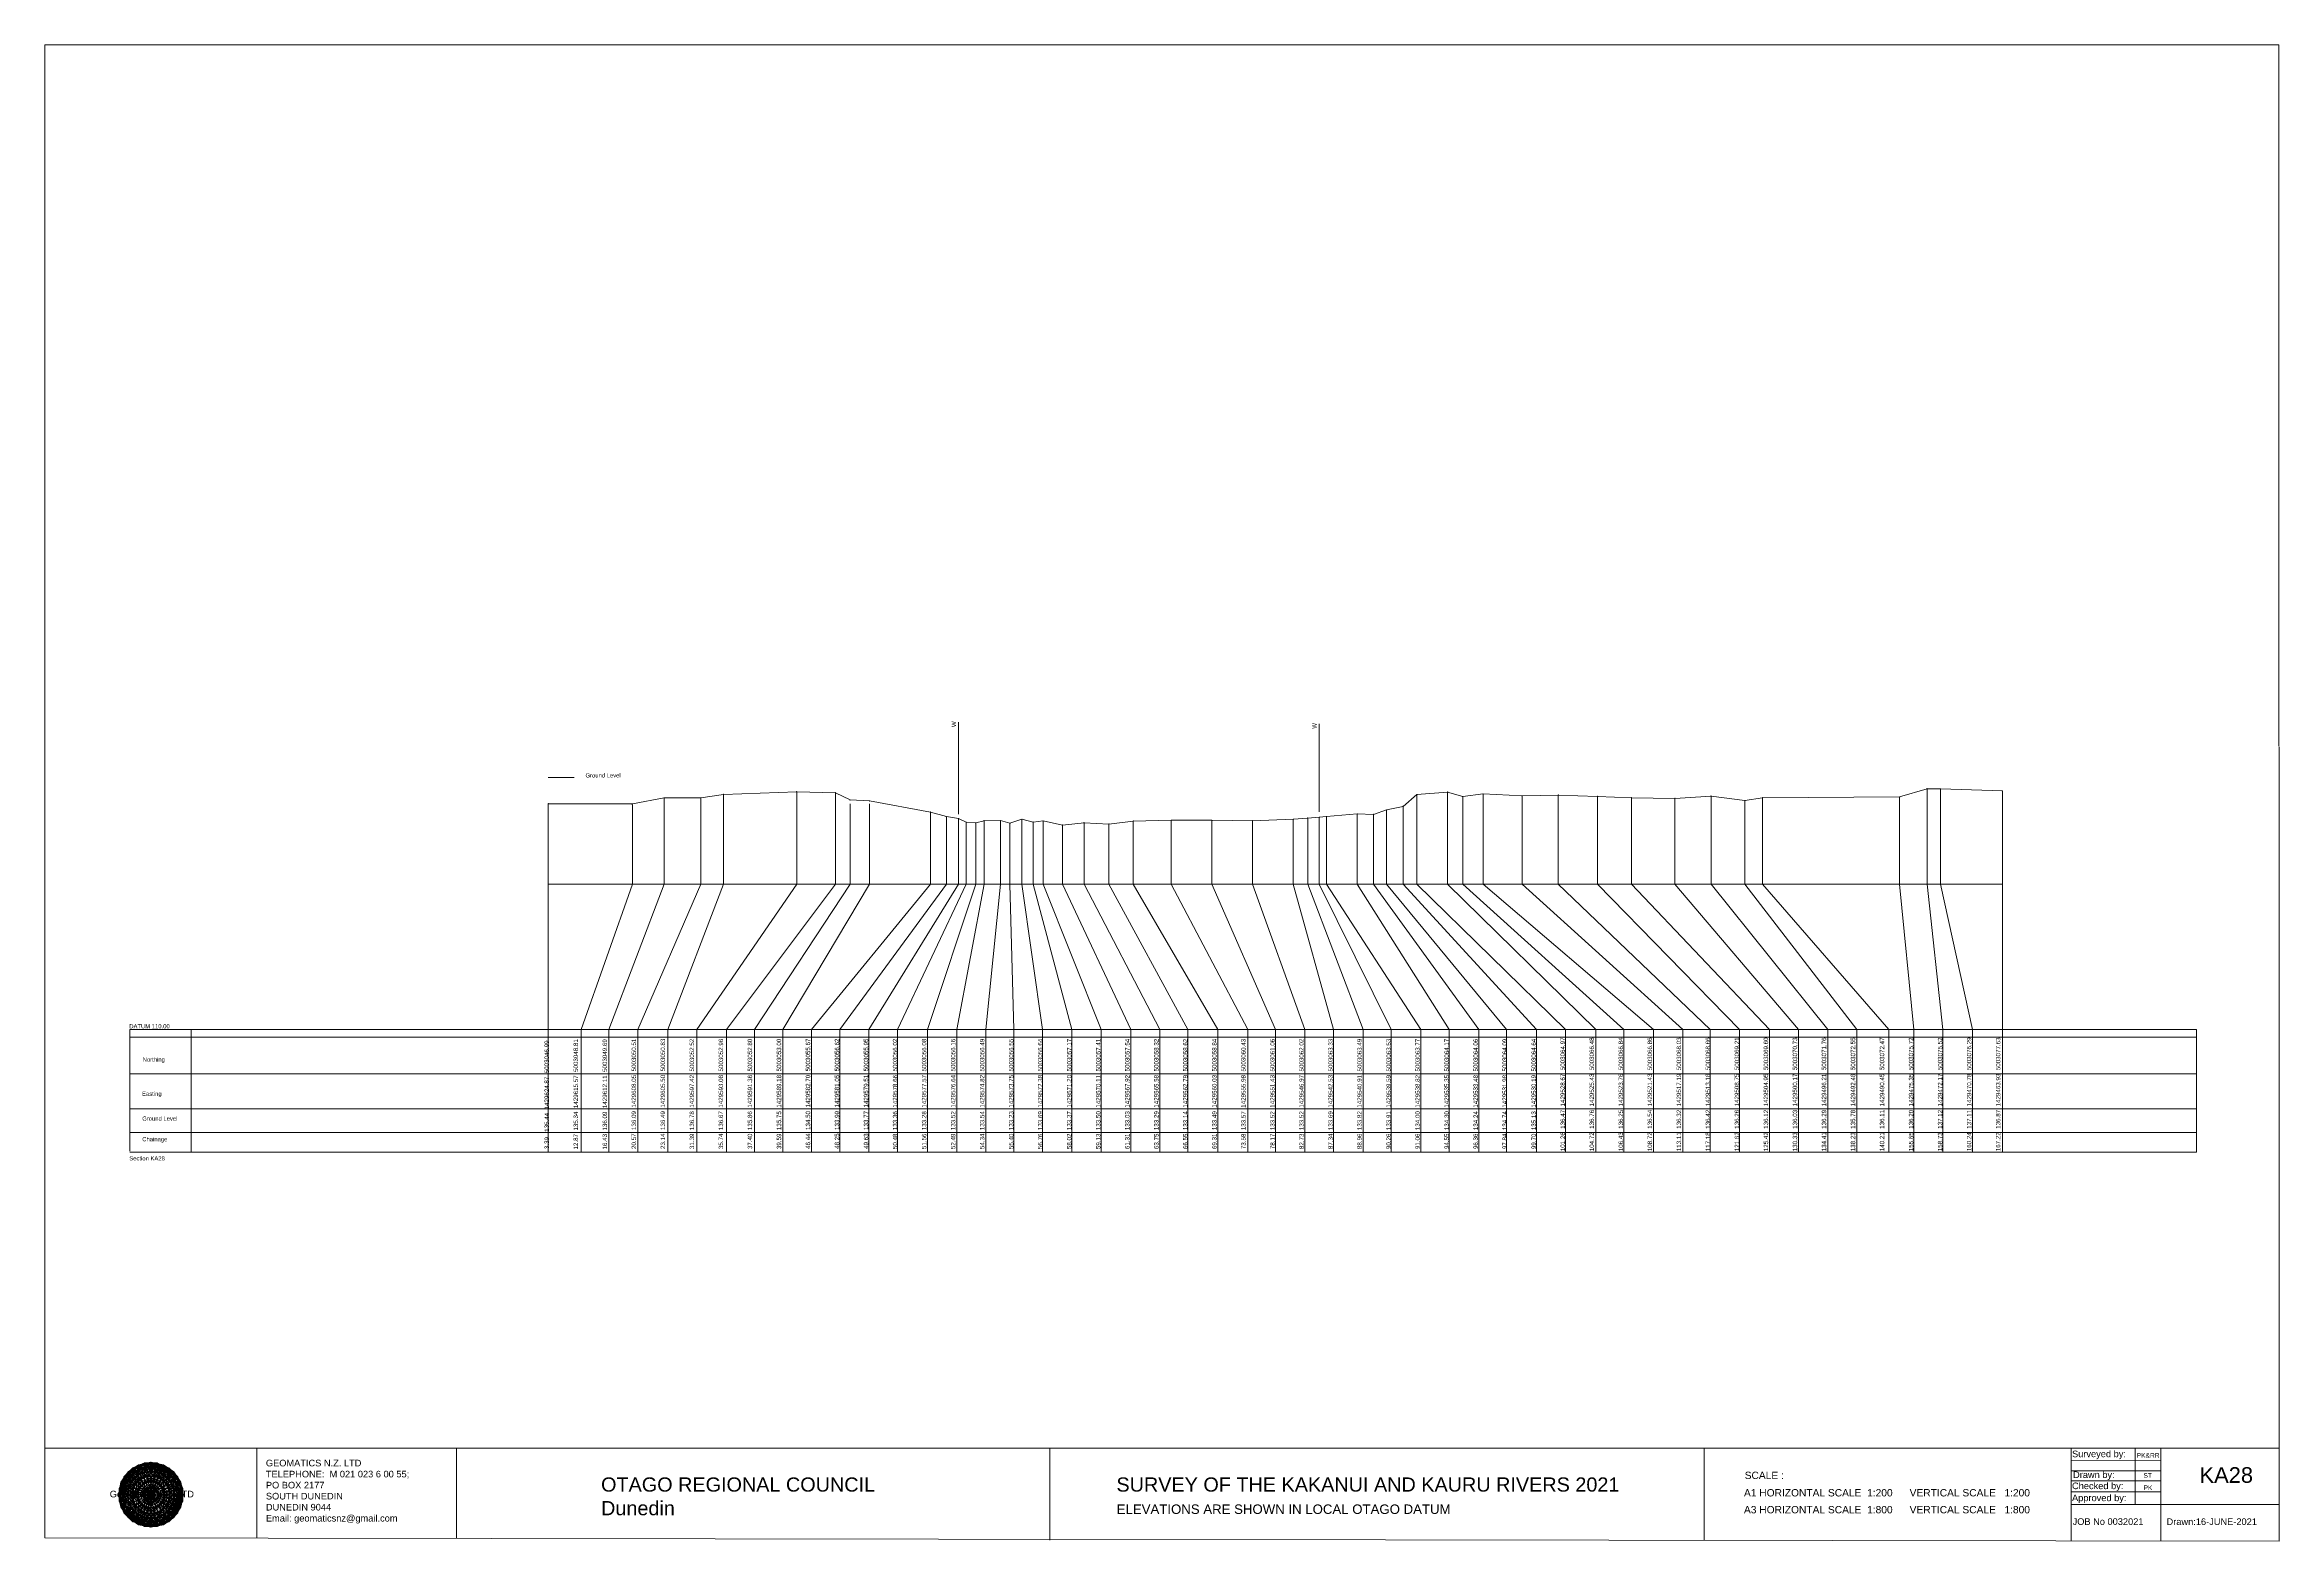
# Model space of a CAD drawing. Header units: millimetres. Extents: x -4102225 to 9709333, y -443196 to 2258209.
# Drawn here: x 446651 to 698429, y 52357 to 220932 of the extents above; entities that cross this region are included whole.
import ezdxf

# ---------------------------------------------------------------- set-up
doc = ezdxf.new("R2010")
doc.units = ezdxf.units.MM
doc.header["$PDMODE"] = 35
doc.header["$PDSIZE"] = 20
doc.layers.get('0').update_dxf_attribs({"lineweight": 0})
doc.layers.add('geo', color=7, linetype='Continuous', lineweight=0)
doc.styles.get("Standard").update_dxf_attribs({"font": 'arial.ttf'})

# ---------------------------------------------------------------- blocks, each defined once
blk = doc.blocks.new('Geomatics_Circle_SPT')
at = {"layer": 'geo', "color": 2, "linetype": 'Continuous', "lineweight": 0}
for p, q in [((0, 25.2), (-25.2, 0)), ((-24.7, 4.9), (-4.9, 24.7)), ((-24.7, -4.9), (4.9, 24.7)), ((-9.7, 23.3), (-23.3, 9.6)), ((9.7, 23.3), (-23.3, -9.7)), ((-21, 14), (-14, 21)), ((-21, -14), (14, 21)), ((0, 0), (-17.8, 17.8)), ((-14, 21), (21, -14)), ((23.3, -9.7), (-9.7, 23.3)), ((-4.9, 24.7), (24.7, -4.9)), ((25.2, 0), (0, 25.2)), ((0, 0), (17.8, 17.8)), ((4.9, 24.7), (24.7, 4.9)), ((23.3, 9.7), (9.7, 23.3)), ((14, 21), (21, 14)), ((17.8, 18.1), (17.8, 18.1)), ((4.9, -24.7), (-24.7, 4.9)), ((-24.7, 0), (0, -24.7)), ((-23.3, 9.7), (9.7, -23.3)), ((14, -21), (-21, 14)), ((0, 0), (-17.8, -17.8)), ((21, 14), (-14, -21)), ((-9.7, -23.3), (23.3, 9.7)), ((24.7, 4.9), (-4.9, -24.7)), ((0, 0), (17.8, -17.8)), ((0, -24.8), (25.2, 0)), ((-4.9, -24.7), (-24.7, -4.9)), ((-23.3, -9.7), (-9.7, -23.3)), ((-14, -21), (-21, -14)), ((24.7, -4.9), (4.9, -24.7)), ((9.7, -23.3), (23.3, -9.7)), ((21, -14), (14, -21)), ((-17.8, -17.8), (-17.8, -17.8)), ((4.9, -24.7), (4.9, -24.7)), ((18.1, -17.8), (18.1, -17.8))]:
    blk.add_line(p, q, dxfattribs=at)
at = {"layer": 'geo', "color": 1, "linetype": 'Continuous', "lineweight": 0}
for p, q in [((-25.2, 0), (9.7, 23.3)), ((-25.2, 0), (-9.6, 23.3)), ((-4.9, 24.8), (-24.7, -4.9)), ((4.9, 24.7), (-24.7, 4.9)), ((14, 21), (-24.7, -4.9)), ((-14, 21), (-24.7, 4.9)), ((-23.3, 9.7), (0, 25.2)), ((-23.3, -9.6), (0, 25.2)), ((-23.3, -9.6), (17.8, 17.8)), ((-23.3, 9.7), (-17.8, 17.9)), ((-23.3, -9.6), (-17.8, 17.9)), ((-23.3, 9.7), (17.8, 17.8)), ((4.9, 24.8), (-21, -14)), ((-4.9, 24.7), (-21, 14)), ((14, 21), (-21, 14)), ((-14, 21), (-21, -14)), ((-17.9, 17.6), (-17.9, 17.6)), ((-17.8, 17.8), (9.7, 23.3)), ((-17.8, 17.8), (-9.6, 23.3)), ((-17.8, -17.8), (9.7, 23.3)), ((-17.8, -17.8), (-9.7, 23.3)), ((-9.7, -23.3), (-17.8, 17.8)), ((-17.8, 17.8), (9.7, -23.3)), ((-17.8, 17.8), (23.3, -9.6)), ((-17.8, 17.8), (23.3, 9.7)), ((4.9, 24.7), (-14, 21)), ((-4.9, 24.7), (-14, -20.9)), ((0, 0), (-14, 21)), ((-14, 21), (-4.9, -24.7)), ((-14, 21), (-14, 21)), ((24.7, -4.9), (-14, 21)), ((21, 14), (-14, 21)), ((-9.8, 23.1), (-9.8, 23.1)), ((-9.7, 23.3), (0, 25.2)), ((-9.7, 23.3), (0, -25.2)), ((-9.7, -23.3), (0, 25.2)), ((-9.6, 23.3), (17.8, -17.8)), ((-9.6, 23.3), (25.2, 0)), ((-9.6, 23.3), (17.8, 17.8)), ((-9.6, -23.3), (17.8, 17.9)), ((0, 0), (-4.9, 24.7)), ((-4.9, 24.7), (-4.9, 24.7)), ((21, -14), (-4.9, 24.7)), ((24.8, 4.9), (-4.9, 24.7)), ((14, 21), (-4.9, 24.7)), ((-0.2, 25.1), (-0.2, 25.1)), ((0, 25.2), (9.7, -23.3)), ((0, 25.2), (23.3, -9.7)), ((0, 25.2), (23.3, 9.7)), ((0, 25.2), (9.7, 23.3)), ((0, 0), (4.9, 24.7)), ((0, -25.2), (9.7, 23.3)), ((0, 0), (14, 21)), ((21, 14), (4.9, 24.8)), ((14, -21), (4.9, 24.7)), ((24.7, -4.9), (4.9, 24.7)), ((4.9, 24.7), (4.9, 24.7)), ((4.9, -24.7), (14, 21)), ((9.4, 23.3), (9.4, 23.3)), ((9.7, 23.3), (17.8, -17.8)), ((9.7, 23.3), (25.2, 0)), ((9.7, 23.3), (17.8, 17.9)), ((17.8, 17.8), (9.7, -23.3)), ((21, -14), (14, 21)), ((24.7, 4.9), (14, 21)), ((14, 21), (14, 21)), ((17.6, 17.9), (17.6, 17.9)), ((17.8, 17.8), (23.3, -9.7)), ((17.8, 17.8), (23.3, 9.7)), ((-25.2, 0), (23.3, 9.7)), ((-25.2, 0), (-23.3, 9.7)), ((-23.3, -9.7), (-25.2, 0)), ((-9.6, -23.3), (-25.2, 0)), ((9.7, -23.3), (-25.2, 0)), ((21, 14), (-24.7, 4.9)), ((-21, 14), (-24.7, -4.9)), ((0, 0), (-24.7, 4.9)), ((-24.7, 4.9), (-21, -14)), ((-24.7, 4.9), (-4.9, -24.7)), ((-24.7, 4.9), (14, -21)), ((-24.7, 4.9), (-24.7, 4.9)), ((0, 0), (-24.7, -4.9)), ((-17.8, -17.8), (-23.3, 9.7)), ((0, -25.2), (-23.3, 9.7)), ((-23.3, 9.7), (17.8, -17.8)), ((-23.3, 9.7), (25.2, 0)), ((-23.3, 9.4), (-23.3, 9.4)), ((-23.3, -9.7), (25.2, 0)), ((0, 0), (-21, 14)), ((-21, 14), (-14, -21)), ((-21, 14), (4.9, -24.7)), ((-21, 14), (-21, 14)), ((24.7, 4.9), (-21, 14)), ((0, 0), (-21, -14)), ((-17.8, -17.8), (23.3, 9.7)), ((-14, -21), (24.7, 4.9)), ((0, 0), (-14, -21)), ((25.2, 0), (-9.6, -23.3)), ((-4.9, -24.7), (21, 14)), ((0, 0), (-4.9, -24.7)), ((0, 0), (21, 14)), ((23.3, 9.7), (0, -25.2)), ((0, 0), (24.8, 4.9)), ((0, 0), (4.9, -24.7)), ((0, 0), (14, -21)), ((0, 0), (21, -14)), ((0, 0), (24.8, -4.9)), ((4.9, -24.7), (24.7, 4.9)), ((25.2, 0), (9.7, -23.3)), ((14, -21), (21, 14)), ((23.3, 9.7), (17.8, -17.8)), ((24.7, -4.9), (21, 14)), ((21, 14), (21, 14)), ((21, -14), (24.7, 4.9)), ((23.1, 9.8), (23.1, 9.8)), ((23.3, 9.7), (25.2, 0)), ((25.2, 0), (23.3, -9.6)), ((24.7, 4.9), (24.7, 4.9)), ((25.1, 0.2), (25.1, 0.2)), ((-25.2, 0), (23.3, -9.7)), ((-25.1, -0.2), (-25.1, -0.2)), ((-24.7, -4.9), (-24.7, -4.9)), ((-24.7, -4.9), (-14, -21)), ((-24.7, -4.9), (4.9, -24.7)), ((-24.7, -4.9), (21, -14)), ((-17.8, -17.8), (-23.3, -9.7)), ((0, -25.2), (-23.3, -9.6)), ((17.8, -17.8), (-23.3, -9.6)), ((-23.1, -9.8), (-23.1, -9.8)), ((-21, -14), (24.7, -4.9)), ((-21, -14), (-21, -14)), ((-21, -14), (-4.9, -24.7)), ((-21, -14), (14, -21)), ((23.3, -9.7), (-17.8, -17.8)), ((-14, -21), (21, -14)), ((-4.9, -24.7), (24.7, -4.9)), ((23.3, -9.6), (0, -25.2)), ((4.9, -24.7), (21, -14)), ((14, -21), (24.7, -4.9)), ((23.3, -9.6), (17.8, -17.8)), ((21, -14), (21, -14)), ((23.3, -9.4), (23.3, -9.4)), ((24.7, -4.9), (24.7, -4.9)), ((-9.6, -23.3), (-17.8, -17.8)), ((9.7, -23.3), (-17.8, -17.8)), ((-17.6, -17.9), (-17.6, -17.9)), ((-14, -21), (-14, -21)), ((-14, -21), (4.9, -24.7)), ((17.8, -17.8), (-9.7, -23.3)), ((0, -25.2), (-9.7, -23.3)), ((-9.4, -23.3), (-9.4, -23.3)), ((-4.9, -24.7), (14, -21)), ((-4.9, -24.7), (-4.9, -24.7)), ((9.7, -23.3), (0, -25.2)), ((0.2, -25.1), (0.2, -25.1)), ((4.9, -24.7), (4.9, -24.7)), ((17.8, -17.8), (9.7, -23.3)), ((9.8, -23.1), (9.8, -23.1)), ((14, -21), (14, -21)), ((17.9, -17.6), (17.9, -17.6))]:
    blk.add_line(p, q, dxfattribs=at)
at = {"layer": 'geo', "color": 114, "linetype": 'Continuous', "lineweight": 0}
for p, q in [((17.9, 17.8), (-25.2, 0)), ((-24.7, 4.9), (14, 21)), ((9.7, 23.3), (-23.3, 9.7)), ((-20.9, 14), (4.9, 24.7)), ((0, 25.2), (-17.8, 17.8)), ((-17.8, 17.8), (0, -25.2)), ((-14, 21), (-4.9, 24.7)), ((4.9, -24.7), (-14, 21)), ((0, 0), (-9.7, 23.3)), ((-4.9, 24.7), (14, -21)), ((17.8, -17.8), (0, 25.2)), ((0, 0), (9.7, 23.3)), ((4.9, 24.7), (21, -14)), ((23.3, -9.7), (9.7, 23.3)), ((14, 21), (24.7, -4.9)), ((25.2, 0), (17.8, 17.8)), ((-24.7, -4.9), (21, 14)), ((-14, -21), (-24.7, 4.9)), ((0, 0), (-23.3, 9.7)), ((-23.3, 9.7), (-9.7, -23.3)), ((0, 0), (-23.3, -9.7)), ((-4.9, -24.7), (-21, 14)), ((24.8, 4.9), (-20.9, -14)), ((0, 0), (-9.7, -23.3)), ((0, 0), (23.3, 9.7)), ((0, 0), (9.7, -23.3)), ((0, 0), (23.3, -9.7)), ((21, 14), (24.7, 4.9)), ((-25.2, 0), (-17.8, -17.8)), ((-21, -14), (-24.7, -4.9)), ((-17.8, -17.8), (25.2, 0)), ((24.8, -4.9), (-14, -21)), ((-9.6, -23.3), (23.3, -9.7)), ((21, -14), (-4.9, -24.8)), ((0, -25.2), (17.9, -17.8)), ((14, -21), (4.9, -24.8))]:
    blk.add_line(p, q, dxfattribs=at)
at = {"layer": 'geo', "color": 250, "linetype": 'Continuous', "lineweight": 0}
for p, q in [((-17.8, 17.8), (17.8, 17.8)), ((-17.8, -17.8), (-17.8, 17.8)), ((-14, 21), (-14, 21)), ((14, 21), (-14, 21)), ((-14, 20.9), (-14, -21)), ((-9.7, 23.3), (9.7, 23.3)), ((-9.7, -23.3), (-9.7, 23.3)), ((-4.9, 24.7), (4.9, 24.7)), ((-4.9, 24.7), (-4.9, -24.7)), ((0, 0), (0, 25.2)), ((4.9, 24.7), (4.9, -24.7)), ((9.7, -23.3), (9.7, 23.3)), ((14, 21), (14, -21)), ((17.8, -17.8), (17.8, 17.8)), ((0, 0), (-25.2, 0)), ((24.7, 4.9), (-24.7, 4.9)), ((-24.7, 4.9), (-24.7, -4.9)), ((-23.3, 9.7), (23.3, 9.7)), ((-23.3, 9.7), (-23.3, 9.7)), ((-23.3, -9.7), (-23.3, 9.7)), ((21, 14), (-21, 14)), ((-21, 14), (-21, -14)), ((0, 0), (0, -25.2)), ((0, 0), (25.2, 0)), ((21, 14), (21, 14)), ((21, -14), (21, 14)), ((23.3, 9.7), (23.3, -9.7)), ((24.7, 4.9), (24.7, 4.9)), ((24.7, -4.9), (24.7, 4.9)), ((-24.7, -4.9), (24.7, -4.9)), ((23.3, -9.7), (-23.3, -9.7)), ((-21, -14), (21, -14)), ((17.8, -17.8), (-17.8, -17.8)), ((-14, -21), (14, -21)), ((9.7, -23.3), (-9.7, -23.3)), ((-4.9, -24.7), (4.9, -24.7))]:
    blk.add_line(p, q, dxfattribs=at)
blk = doc.blocks.new('GeomaticsNZ TITLE BLOCK')
at = {"color": 7, "linetype": 'Continuous', "lineweight": 0}
for p, q in [((0, 94.9), (0, 1579.2)), ((0, 1579.2), (2363.4, 1579.2)), ((2363.4, 1579.2), (2364, 94.9)), ((2364, 94.9), (0, 94.9)), ((0, 94.9), (0, 0)), ((15.9, 94.9), (2364, 94.9)), ((224.3, 95.2), (224.3, -0.3)), ((2364, 94.9), (382.6, 94.9)), ((435.8, 95.2), (435.8, -0.7)), ((1063.4, 94.9), (1063.4, -2.4)), ((1755.4, 94.9), (1755.4, -2.6)), ((2143.9, 94.9), (2143.7, -3)), ((2211.5, 94.9), (2211.5, 36.1)), ((2238.6, 94.8), (2238.6, -3.2)), ((2364, -3.5), (2364, 94.9)), ((2143.9, 81.9), (2238.6, 81.7)), ((2143.9, 71), (2238.6, 71)), ((2143.6, 60.4), (2238.6, 60.4)), ((2143.8, 48.6), (2238.6, 48.6)), ((2143.8, 35.4), (2364, 35.3)), ((0, 0), (2364, -3.5))]:
    blk.add_line(p, q, dxfattribs=at)
at = {"color": 7, "linetype": 'Continuous', "lineweight": 0, "xscale": 1.36, "yscale": 1.36, "zscale": 1.36}
blk.add_blockref('Geomatics_Circle_SPT', (112.4, 45.7), dxfattribs=at)
at = {"color": 7, "linetype": 'Continuous', "lineweight": 0}
for s, p in [('PK&RR', (2213.2, 84.8)), ('ST', (2220.3, 63.6)), ('PK', (2220.4, 50.6))]:
    blk.add_text(s, height=5, dxfattribs=at).set_placement(p)
at = {"color": 7, "linetype": 'Continuous', "lineweight": 0, "attachment_point": 1}
for s, width, heights, insert, char_height in [('{\\C256;GEOMATICS N.Z. LTD                   \\PTELEPHONE:  M 021 023 6 00 55;\\PPO BOX 2177\\PSOUTH DUNEDIN\\PDUNEDIN 9044\\PEmail: geomaticsnz@gmail.com}', 3535.727, [94.7], (234, 82.7), 7), ('{\\C256;Surveyed by:}', 3535.727, [0], (2144.7, 92.4), 7), ('{\\C256;Geomatics N.Z. LTD                   }', 125.079, [15.8], (68.8, 49.9), 7), ('{\\C256;OTAGO REGIONAL COUNCIL\\PDunedin}', 3535.727, [0], (588.6, 64), 15), ('{\\C256;SURVEY OF THE KAKANUI AND KAURU RIVERS 2021}', 3535.727, [0], (1133.8, 64), 15), ('{\\C256;Checked by:}', 3535.727, [0], (2144.7, 58.6), 7), ('{\\C256;Drawn by:}', 3535.727, [0], (2145.8, 70.4), 7), ('{\\C256;ELEVATIONS ARE SHOWN IN LOCAL OTAGO DATUM}', 3535.727, [0], (1134.1, 35.4), 10), ('{\\C256;Approved by:}', 3535.727, [0], (2144.7, 45.9), 7), ('{\\C256;JOB No 0032021}', 3535.727, [0], (2145.3, 20.8), 7), ('{\\C256;Drawn:16-JUNE-2021}', 3535.727, [0], (2244.7, 20.7), 7)]:
    blk.add_mtext_dynamic_manual_height_columns(s, width=width, gutter_width=159, heights=heights, dxfattribs=dict(at, insert=insert, char_height=char_height))

msp = doc.modelspace()

# ---------------------------------------------------------------- linework, layer by layer
at = {"color": 7, "lineweight": 0}
for p, q in [((549628.769, 134250.516), (549628.769, 144609.153)), ((590247.437, 134508.687), (590247.437, 144421.517)), ((463152.302, 110000), (463152.302, 96175.74))]:
    msp.add_line(p, q, dxfattribs=at)
at = {"color": 1, "lineweight": 0}
msp.add_line((503393.612, 138392.934), (506300.343, 138392.934), dxfattribs=at)
for p, q in [((516431.984, 136090), (516431.984, 126394.055)), ((520573.956, 136090), (520573.956, 126394.055)), ((523137.926, 136489), (523137.926, 126394.055)), ((531391.92, 136779), (531391.92, 126394.055)), ((535737.682, 136669), (535737.682, 126394.055)), ((601257.78, 136466), (601257.78, 126394.055)), ((604722.903, 136756), (604722.903, 126394.055)), ((606430.926, 136245), (606430.926, 126394.055)), ((608722.529, 136535), (608722.529, 126394.055)), ((613107.265, 136315), (613107.265, 126394.055)), ((617183.561, 136415), (617183.561, 126394.055)), ((621618.287, 136255), (621618.287, 126394.055)), ((625424.628, 136115), (625424.628, 126394.055)), ((630331.228, 136034), (630331.228, 126394.055)), ((634414.019, 136294), (634414.019, 126394.055)), ((640205.275, 136114), (640205.275, 126394.055)), ((655646.545, 136203), (655646.545, 126394.055)), ((658734.304, 137123), (658734.304, 126394.055)), ((660242.524, 137113), (660242.524, 126394.055)), ((667222.239, 136873), (667222.239, 126394.055)), ((503393.612, 135440), (503393.612, 126394.055)), ((512867.995, 135340), (512867.995, 126394.055)), ((537403.014, 135440), (537403.014, 126394.055)), ((539585.801, 135440), (539585.801, 126394.055)), ((546443.723, 134498), (546443.723, 126394.055)), ((548252.957, 133988), (548252.957, 126394.055)), ((549627.284, 133768), (549627.284, 126394.055)), ((552485.684, 133518), (552485.684, 126394.055)), ((554335.325, 133538), (554335.325, 126394.055)), ((556761.961, 133688), (556761.961, 126394.055)), ((559134.211, 133498), (559134.211, 126394.055)), ((569306.308, 133487), (569306.308, 126394.055)), ((573579.844, 133567), (573579.844, 126394.055)), ((578167.122, 133517), (578167.122, 126394.055)), ((582727.998, 133517), (582727.998, 126394.055)), ((587336.247, 133686), (587336.247, 126394.055)), ((588956.803, 133816), (588956.803, 126394.055)), ((590260.33, 133906), (590260.33, 126394.055)), ((591061.855, 133996), (591061.855, 126394.055)), ((594545.035, 134296), (594545.035, 126394.055)), ((596362.483, 134236), (596362.483, 126394.055)), ((597843.069, 134736), (597843.069, 126394.055)), ((599703.084, 135126), (599703.084, 126394.055)), ((638226.059, 135784), (638226.059, 126394.055)), ((550475.096, 133358), (550475.096, 126394.055)), ((551556.98, 133278), (551556.98, 126394.055)), ((555398.218, 133228), (555398.218, 126394.055)), ((558018.638, 133368), (558018.638, 126394.055)), ((561311.099, 133028), (561311.099, 126394.055)), ((563754.389, 133288), (563754.389, 126394.055)), ((566551.919, 133137), (566551.919, 126394.055)), ((503393.612, 126394.055), (667222.239, 126394.055)), ((503393.612, 126394.055), (503393.612, 96175.74)), ((512867.995, 126394.055), (507109.568, 110000)), ((516431.984, 126394.055), (510211.699, 110000)), ((520573.956, 126394.055), (513499.904, 110000)), ((523137.926, 126394.055), (516843.84, 110000)), ((531391.92, 126394.055), (520132.045, 110000)), ((535737.682, 126394.055), (523475.988, 110000)), ((537403.014, 126394.055), (526624.86, 110000)), ((539585.801, 126394.055), (529804.222, 110000)), ((546443.723, 126394.055), (533037.948, 110000)), ((548252.957, 126394.055), (536228.275, 110000)), ((549627.284, 126394.055), (539505.406, 110000)), ((550475.096, 126394.055), (542739.139, 110000)), ((551556.98, 126394.055), (546103.086, 110000)), ((552485.684, 126394.055), (549416.942, 110000)), ((554335.325, 126394.055), (552707.646, 110000)), ((555398.218, 126394.055), (555845.799, 110000)), ((556761.961, 126394.055), (559071.125, 110000)), ((558018.638, 126394.055), (562369.747, 110000)), ((559134.211, 126394.055), (565702.696, 110000)), ((561311.099, 126394.055), (569028.289, 110000)), ((563754.389, 126394.055), (572287.151, 110000)), ((566551.919, 126394.055), (575461.588, 110000)), ((569306.308, 126394.055), (578848.132, 110000)), ((573579.844, 126394.055), (582218.732, 110000)), ((578167.122, 126394.055), (585318.331, 110000)), ((582727.998, 126394.055), (588637.721, 110000)), ((587336.247, 126394.055), (591852.206, 110000)), ((588956.803, 126394.055), (595215.651, 110000)), ((590260.33, 126394.055), (598368.563, 110000)), ((591061.855, 126394.055), (601685.099, 110000)), ((594545.035, 126394.055), (604888.645, 110000)), ((596362.483, 126394.055), (608221.313, 110000)), ((597843.069, 126394.055), (611369.308, 110000)), ((599703.084, 126394.055), (614731.687, 110000)), ((601257.78, 126394.055), (618013.635, 110000)), ((604722.903, 126394.055), (621410.549, 110000)), ((606430.926, 126394.055), (624589.87, 110000)), ((608722.529, 126394.055), (627904.49, 110000)), ((613107.265, 126394.055), (631241.653, 110000)), ((617183.561, 126394.055), (634314.02, 110000)), ((621618.287, 126394.055), (637618.752, 110000)), ((625424.628, 126394.055), (640969.916, 110000)), ((630331.228, 126394.055), (644249.579, 110000)), ((634414.019, 126394.055), (647551.866, 110000)), ((638226.059, 126394.055), (650820.368, 110000)), ((640205.275, 126394.055), (654420.948, 110000)), ((655646.545, 126394.055), (657259.428, 110000)), ((658734.304, 126394.055), (660531.876, 110000)), ((660242.524, 126394.055), (663857.477, 110000)), ((667222.239, 126394.055), (667222.239, 96175.74)), ((507109.568, 96175.74), (507109.568, 110000)), ((510211.699, 96175.74), (510211.699, 110000)), ((513499.904, 96175.74), (513499.904, 110000)), ((516843.84, 96175.74), (516843.84, 110000)), ((520132.045, 96175.74), (520132.045, 110000)), ((523475.988, 96175.74), (523475.988, 110000)), ((526624.86, 96175.74), (526624.86, 110000)), ((529804.222, 96175.74), (529804.222, 110000)), ((533037.948, 96175.74), (533037.948, 110000)), ((536228.275, 96175.74), (536228.275, 110000)), ((539505.406, 96175.74), (539505.406, 110000)), ((542739.139, 96175.74), (542739.139, 110000)), ((546103.086, 96175.74), (546103.086, 110000)), ((549416.942, 96175.74), (549416.942, 110000)), ((552707.646, 96175.74), (552707.646, 110000)), ((555845.799, 96175.74), (555845.799, 110000)), ((559071.125, 96175.74), (559071.125, 110000)), ((562369.747, 96175.74), (562369.747, 110000)), ((565702.696, 96175.74), (565702.696, 110000)), ((569028.289, 96175.74), (569028.289, 110000)), ((572287.151, 96175.74), (572287.151, 110000)), ((575461.588, 96175.74), (575461.588, 110000)), ((578848.132, 96175.74), (578848.132, 110000)), ((582218.732, 96175.74), (582218.732, 110000)), ((585318.331, 96175.74), (585318.331, 110000)), ((588637.721, 96175.74), (588637.721, 110000)), ((591852.206, 96175.74), (591852.206, 110000)), ((595215.651, 96175.74), (595215.651, 110000)), ((598368.563, 96175.74), (598368.563, 110000)), ((601685.099, 96175.74), (601685.099, 110000)), ((604888.645, 96175.74), (604888.645, 110000)), ((608221.313, 96175.74), (608221.313, 110000)), ((611369.308, 96175.74), (611369.308, 110000)), ((614731.687, 96175.74), (614731.687, 110000)), ((618013.635, 96175.74), (618013.635, 110000)), ((621410.549, 96175.74), (621410.549, 110000)), ((624589.87, 96175.74), (624589.87, 110000)), ((627904.49, 96175.74), (627904.49, 110000)), ((631241.653, 96175.74), (631241.653, 110000)), ((634314.02, 96175.74), (634314.02, 110000)), ((637618.752, 96175.74), (637618.752, 110000)), ((640969.916, 96175.74), (640969.916, 110000)), ((644249.579, 96175.74), (644249.579, 110000)), ((647551.866, 96175.74), (647551.866, 110000)), ((650820.368, 96175.74), (650820.368, 110000)), ((654420.948, 96175.74), (654420.948, 110000)), ((657259.428, 96175.74), (657259.428, 110000)), ((660531.876, 96175.74), (660531.876, 110000)), ((663857.477, 96175.74), (663857.477, 110000))]:
    msp.add_line(p, q)
at = {"color": 7, "lineweight": 0, "transparency": 33554687}
msp.add_line((456249.96, 110000), (456249.96, 96302.518), dxfattribs=at)
at = {"lineweight": 0}
for p, q in [((456249.96, 110000), (689111.217, 110000)), ((456249.96, 109153.568), (689111.217, 109153.568)), ((456249.96, 105002.084), (689111.217, 105002.084)), ((456249.96, 101057.129), (689111.217, 101057.129)), ((456249.96, 98406.866), (689111.217, 98406.866)), ((456249.96, 96175.74), (689111.217, 96175.74))]:
    msp.add_line(p, q, dxfattribs=at)
at = {"color": 7}
msp.add_line((689111.217, 110000), (689111.217, 96175.74), dxfattribs=at)
at = {"color": 1}
msp.add_lwpolyline([(503393.612, 135440), (512867.995, 135440), (516431.984, 136090), (520573.956, 136090), (523137.926, 136489), (531391.92, 136779), (535737.682, 136669), (537403.014, 135859), (539585.801, 135749), (546443.723, 134498), (548252.957, 133988), (549627.284, 133768), (550475.096, 133358), (551556.98, 133278), (552485.684, 133518), (554335.325, 133538), (555398.218, 133228), (556761.961, 133688), (558018.638, 133368), (559134.211, 133498), (561311.099, 133028), (563754.389, 133288), (566551.919, 133137), (569306.308, 133487), (573579.844, 133567), (578167.122, 133567), (582727.998, 133517), (587336.247, 133686), (588956.803, 133816), (590260.33, 133906), (591061.855, 133996), (594545.035, 134296), (596362.483, 134236), (597843.069, 134736), (599703.084, 135126), (601257.78, 136466), (604722.903, 136756), (606430.926, 136245), (608722.529, 136535), (613107.265, 136315), (617183.561, 136415), (621618.287, 136255), (625424.628, 136115), (630331.228, 136034), (634414.019, 136294), (638226.059, 135784), (640205.275, 136114), (655646.545, 136203), (658734.304, 137123), (660242.524, 137113), (667222.239, 136873)], dxfattribs=at)
for p in [(516431.984, 136090), (520573.956, 136090), (523137.926, 136489), (531391.92, 136779), (535737.682, 136669), (601257.78, 136466), (604722.903, 136756), (606430.926, 136245), (608722.529, 136535), (613107.265, 136315), (617183.561, 136415), (621618.287, 136255), (625424.628, 136115), (630331.228, 136034), (634414.019, 136294), (640205.275, 136114), (655646.545, 136203), (658734.304, 137123), (660242.524, 137113), (667222.239, 136873), (503393.612, 135440), (512867.995, 135340), (537403.014, 135859), (539585.801, 135749), (546443.723, 134498), (548252.957, 133988), (549627.284, 133768), (552485.684, 133518), (554335.325, 133538), (556761.961, 133688), (559134.211, 133498), (569306.308, 133487), (573579.844, 133567), (578167.122, 133517), (582727.998, 133517), (587336.247, 133686), (588956.803, 133816), (590260.33, 133906), (591061.855, 133996), (594545.035, 134296), (596362.483, 134236), (597843.069, 134736), (599703.084, 135126), (638226.059, 135784), (550475.096, 133358), (551556.98, 133278), (555398.218, 133228), (558018.638, 133368), (561311.099, 133028), (563754.389, 133288), (566551.919, 133137), (456249.96, 110000)]:
    msp.add_point(p)

# ---------------------------------------------------------------- block references
at = {"color": 7, "lineweight": 0, "xscale": 106.5053773992074, "yscale": 106.5053773992074, "zscale": 106.5053773992074}
msp.add_blockref('GeomaticsNZ TITLE BLOCK', (446651.411, 52734.739), dxfattribs=at)

# ---------------------------------------------------------------- texts
at = {"color": 7, "lineweight": 0, "transparency": 33554687}
for s, height, p in [('Ground Level', 473.07414, (507585.944, 138392.934)), ('DATUM 110.00', 473.07414, (456183.023, 110135.982)), ('Northing', 473.0741, (457694.027, 106387.343)), ('Easting', 473.0741, (457625.143, 102527.941)), ('Ground Level', 473.07414, (457642.246, 99738.63)), ('Section KA28', 473.07414, (456183.012, 95257.825)), ('Chainage', 473.0741, (457644.505, 97414.494))]:
    msp.add_text(s, height=height, dxfattribs=at).set_placement(p)
for s, p in [('  3.39   135.44  1429624.87  5003046.99', (503466.876, 96146.409)), ('  12.87  135.34  1429615.57  5003048.81', (506737.546, 96099.683)), ('  16.43  136.09  1429612.11  5003049.69', (510008.216, 96099.683)), ('  20.57  136.09  1429608.05  5003050.51', (513278.886, 96155.276)), ('  23.14  136.49  1429605.50  5003050.83', (516549.556, 96155.276)), ('  31.39  136.78  1429597.42  5003052.52', (519820.226, 96146.409)), ('  35.74  136.67  1429593.08  5003052.96', (523090.897, 96146.409)), ('  37.40  135.86  1429591.36  5003052.80', (526361.567, 96146.409)), ('  39.59  135.75  1429589.18  5003053.00', (529632.237, 96146.409)), ('  46.44  134.50  1429582.70  5003055.67', (532902.907, 96166.872)), ('  48.25  133.99  1429581.05  5003056.62', (536173.577, 96166.872)), ('  49.63  133.77  1429579.51  5003055.95', (539444.247, 96166.872)), ('  50.48  133.36  1429578.66  5003056.02', (542714.917, 96146.75)), ('  51.56  133.28  1429577.57  5003056.08', (545985.587, 96146.75)), ('  52.49  133.52  1429576.64  5003056.16', (549256.257, 96146.75)), ('  54.34  133.54  1429574.82  5003056.49', (552526.927, 96146.75)), ('  55.40  133.23  1429573.75  5003056.55', (555797.597, 96146.75)), ('  56.76  133.69  1429572.38  5003056.64', (559068.267, 96146.75)), ('  58.02  133.37  1429571.20  5003057.17', (562338.938, 96146.75)), ('  59.13  133.50  1429570.11  5003057.41', (565609.608, 96146.75)), ('  61.31  133.03  1429567.92  5003057.54', (568880.278, 96149.478)), ('  63.75  133.29  1429565.58  5003058.32', (572150.948, 96149.478)), ('  66.55  133.14  1429562.79  5003058.62', (575421.618, 96149.478)), ('  69.31  133.49  1429560.03  5003058.84', (578692.288, 96149.478)), ('  73.58  133.57  1429555.98  5003060.43', (581962.958, 96142.657)), ('  78.17  133.52  1429551.43  5003061.06', (585233.628, 96142.657)), ('  82.73  133.52  1429546.97  5003062.02', (588504.298, 96147.432)), ('  87.34  133.69  1429542.53  5003063.33', (591774.968, 96147.432)), ('  88.96  133.82  1429540.91  5003063.49', (595045.638, 96147.432)), ('  90.26  133.91  1429539.59  5003063.53', (598316.308, 96146.75)), ('  91.06  134.00  1429538.82  5003063.77', (601586.979, 96146.75)), ('  94.55  134.30  1429535.35  5003064.17', (604857.649, 96146.75)), ('  96.36  134.24  1429533.48  5003064.06', (608128.319, 96146.75)), ('  97.84  134.74  1429531.98  5003064.09', (611398.989, 96146.75)), ('  99.70  135.13  1429530.19  5003064.64', (614669.659, 96146.75)), (' 101.26  136.47  1429528.67  5003064.97', (617940.329, 96099.683)), (' 104.72  136.76  1429525.43  5003066.48', (621210.999, 96099.683)), (' 106.43  136.25  1429523.76  5003066.84', (624481.669, 96099.683)), (' 108.72  136.54  1429521.43  5003066.86', (627752.339, 96099.683)), (' 113.11  136.32  1429517.19  5003068.03', (631023.009, 96099.683)), (' 117.18  136.42  1429513.16  5003068.66', (634293.679, 96099.683)), (' 121.62  136.26  1429508.75  5003069.21', (637564.349, 96099.683)), (' 125.42  136.12  1429504.95  5003069.60', (640835.02, 96099.683)), (' 130.33  136.03  1429500.17  5003070.73', (644105.69, 96099.683)), (' 134.41  136.29  1429496.21  5003071.76', (647376.36, 96099.683)), (' 138.23  135.78  1429492.48  5003072.55', (650647.03, 96099.683)), (' 140.21  136.11  1429490.45  5003072.47', (653917.7, 96099.683)), (' 155.65  136.20  1429475.35  5003075.72', (657188.37, 96099.683)), (' 158.73  137.12  1429472.17  5003075.52', (660459.04, 96099.683)), (' 160.24  137.11  1429470.78  5003076.29', (663729.71, 96099.683)), (' 167.22  136.87  1429463.93  5003077.63', (667000.38, 96099.683))]:
    msp.add_text(s, height=500, rotation=90).set_placement(p)
at = {"color": 7, "lineweight": 0}
for s, height, p in [('KA28', 1764.8028, (689439.239, 58942.02)), ('A1 HORIZONTAL SCALE  1:200      VERTICAL SCALE   1:200 ', 823.57462, (638111.1, 57411.835)), ('SCALE :  ', 823.5746, (638193.071, 59372.689)), ('A3 HORIZONTAL SCALE  1:800      VERTICAL SCALE   1:800', 823.57462, (638111.1, 55508.579))]:
    msp.add_text(s, height=height, dxfattribs=at).set_placement(p)
at = {"color": 7, "lineweight": 0, "char_height": 500, "attachment_point": 1, "rotation": 90}
for insert in [(548840.983, 144067.317), (589459.651, 143879.681)]:
    msp.add_mtext_dynamic_manual_height_columns('W', width=4277.92851, gutter_width=12.5, heights=[0], dxfattribs=dict(at, insert=insert))

doc.saveas('drawing.dxf')
